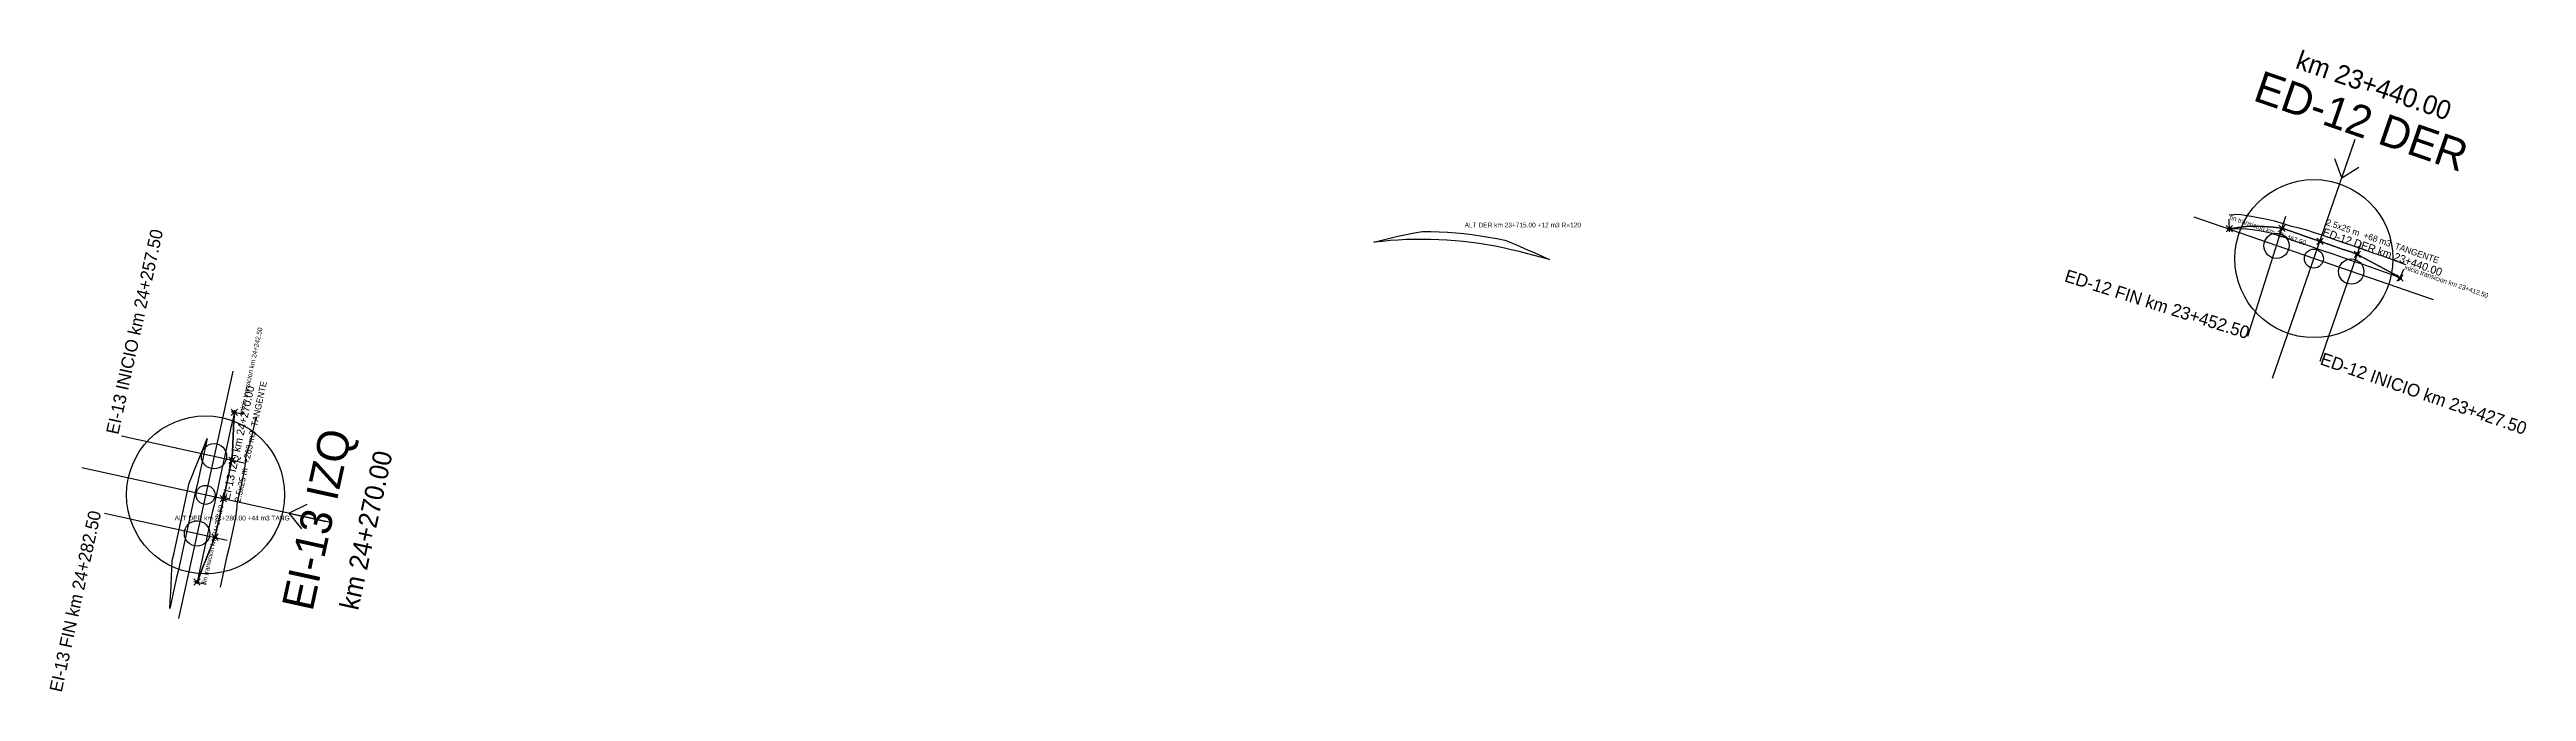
# Model space of a CAD drawing. Extents: x 598026 to 612634, y 9471396 to 9478667.
# Drawn here: x 599344 to 600127, y 9478330 to 9478533 of the extents above; entities that cross this region are included whole.
import ezdxf
from ezdxf.enums import TextEntityAlignment as Align

# ---------------------------------------------------------------- set-up
doc = ezdxf.new("R2010")
doc.units = 0
doc.header["$PDMODE"] = 35
doc.header["$PDSIZE"] = 1
for name, color, linetype in [('ENSANCHE_ALTERNATIVAS', 8, 'CONTINUOUS'), ('ENSANCHE_DER', 5, 'CONTINUOUS'), ('ENSANCHE_DER_BORDE_3D', 5, 'CONTINUOUS'), ('ENSANCHE_DER_MARCA', 5, 'CONTINUOUS'), ('ENSANCHE_DER_PUNTOS', 5, 'CONTINUOUS'), ('ENSANCHE_DER_TALUD', 5, 'CONTINUOUS'), ('ENSANCHE_DER_TEXTO', 5, 'CONTINUOUS'), ('ENSANCHE_IZQ', 1, 'CONTINUOUS'), ('ENSANCHE_IZQ_BORDE_3D', 1, 'CONTINUOUS'), ('ENSANCHE_IZQ_MARCA', 1, 'CONTINUOUS'), ('ENSANCHE_IZQ_PUNTOS', 1, 'CONTINUOUS'), ('ENSANCHE_IZQ_TALUD', 1, 'CONTINUOUS'), ('ENSANCHE_IZQ_TEXTO', 1, 'CONTINUOUS')]:
    doc.layers.add(name, color=color, linetype=linetype)

msp = doc.modelspace()

# ---------------------------------------------------------------- texts
at = {"layer": 'ENSANCHE_ALTERNATIVAS'}
for s, p in [('ALT DER km 23+715.00 +12 m3 R=120', (599791.0129, 9478476.5598)), ('ALT DER km 24+280.00 +44 m3 TANG', (599383.0639, 9478383.8772))]:
    msp.add_text(s, height=1.5, dxfattribs=at).set_placement(p)
at = {"layer": 'ENSANCHE_DER_MARCA'}
for s, height, p in [('km 23+440.00', 6, (600077.5539, 9478518.6597)), ('ED-12 DER', 10, (600072.9773, 9478505.4288))]:
    msp.add_text(s, height=height, rotation=-19.0805, dxfattribs=at).set_placement(p, align=Align.CENTER)
msp.add_text('ED-12 FIN km 23+452.50', height=4, rotation=-17.5543, dxfattribs=at).set_placement((600038.4063, 9478441.196), align=Align.RIGHT)
msp.add_text('ED-12 INICIO km 23+427.50', height=4, rotation=-19.0805, dxfattribs=at).set_placement((600061.2541, 9478433.2983))
at = {"layer": 'ENSANCHE_DER_TEXTO'}
for s, height, p in [('fin transicion km 23+467.50', 1.5, (600032.8013, 9478479.1294)), ('ED-12 DER km 23+440.00', 2.5, (600062.1244, 9478474.0528)), ('2.5x25 m  +68 m3  TANGENTE', 2, (600063.2685, 9478477.3605)), ('inicio transicion km 23+412.50', 1.5, (600088.0491, 9478463.3174))]:
    msp.add_text(s, height=height, rotation=-19.0805, dxfattribs=at).set_placement(p)
at = {"layer": 'ENSANCHE_IZQ_MARCA'}
msp.add_text('EI-13 INICIO km 24+257.50', height=4, rotation=77.5925, dxfattribs=at).set_placement((599365.2402, 9478410.8365))
for s, height, p in [('EI-13 IZQ', 10, (599432.8727, 9478383.1583)), ('km 24+270.00', 6, (599446.5458, 9478380.1502))]:
    msp.add_text(s, height=height, rotation=77.5925, dxfattribs=at).set_placement(p, align=Align.CENTER)
msp.add_text('EI-13 FIN km 24+282.50', height=4, rotation=77.5925, dxfattribs=at).set_placement((599359.8686, 9478386.4204), align=Align.RIGHT)
at = {"layer": 'ENSANCHE_IZQ_TEXTO'}
for s, height, p in [('inicio transicion km 24+242.50', 1.5, (599404.8919, 9478417.4717)), ('EI-13 IZQ km 24+270.00', 2.5, (599400.4482, 9478390.2917)), ('2.5x25 m  +263 m3  TANGENTE', 2, (599403.8664, 9478389.5397)), ('fin transicion km 24+297.50', 1.5, (599393.0744, 9478363.7563))]:
    msp.add_text(s, height=height, rotation=77.5925, dxfattribs=at).set_placement(p)

# ---------------------------------------------------------------- linework, layer by layer
at = {"layer": 'ENSANCHE_ALTERNATIVAS'}
for points in [[(599817.8976, 9478466.4185), (599815.475, 9478467.0361), (599813.0525, 9478467.6536), (599810.63, 9478468.2712), (599808.2075, 9478468.8887), (599805.7206, 9478469.5008), (599803.2142, 9478470.0631), (599800.6966, 9478470.573), (599798.1689, 9478471.0303), (599795.6323, 9478471.4349), (599793.0878, 9478471.7866), (599790.5365, 9478472.0851), (599787.9795, 9478472.3305), (599785.418, 9478472.5225), (599782.853, 9478472.6612), (599780.2858, 9478472.7463), (599777.7172, 9478472.778), (599775.1486, 9478472.7562), (599772.581, 9478472.6808), (599770.0156, 9478472.552), (599767.4533, 9478472.3698), (599764.8955, 9478472.1342), (599762.343, 9478471.8454), (599762.343, 9478471.8454), (599764.8529, 9478472.5487), (599767.3856, 9478473.2003), (599769.9399, 9478473.7997), (599772.5148, 9478474.3462), (599775.1092, 9478474.8391), (599777.722, 9478475.278), (599780.3426, 9478475.2457), (599782.962, 9478475.1588), (599785.5789, 9478475.0173), (599788.1924, 9478474.8214), (599790.8012, 9478474.5711), (599793.4042, 9478474.2664), (599796.0003, 9478473.9077), (599798.5884, 9478473.4949), (599801.1673, 9478473.0283), (599803.7359, 9478472.508), (599806.1977, 9478471.5288), (599808.6192, 9478470.5037), (599810.9388, 9478469.4824), (599813.2584, 9478468.4611), (599815.578, 9478467.4398), (599817.8976, 9478466.4185)], [(599393.3675, 9478409.768), (599392.8304, 9478407.3264), (599392.2932, 9478404.8848), (599391.756, 9478402.4432), (599391.2189, 9478400.0016), (599390.6817, 9478397.5599), (599390.1446, 9478395.1183), (599389.6074, 9478392.6767), (599389.0702, 9478390.2351), (599388.5331, 9478387.7935), (599387.9959, 9478385.3519), (599387.4588, 9478382.9103), (599386.9216, 9478380.4687), (599386.3844, 9478378.0271), (599385.8473, 9478375.5855), (599385.3101, 9478373.1438), (599384.773, 9478370.7022), (599384.2358, 9478368.2606), (599383.6986, 9478365.819), (599383.1615, 9478363.3774), (599382.6243, 9478360.9358), (599382.0872, 9478358.4942), (599381.55, 9478356.0526), (599381.55, 9478356.0526), (599381.6802, 9478358.5837), (599381.8105, 9478361.1148), (599381.9407, 9478363.646), (599382.0709, 9478366.1771), (599382.2011, 9478368.7083), (599382.3314, 9478371.2394), (599382.8685, 9478373.681), (599383.4057, 9478376.1226), (599383.9428, 9478378.5642), (599384.48, 9478381.0058), (599385.0172, 9478383.4474), (599385.5543, 9478385.8891), (599386.0915, 9478388.3307), (599386.6286, 9478390.7723), (599387.1658, 9478393.2139), (599387.703, 9478395.6555), (599388.647, 9478398.0076), (599389.5911, 9478400.3597), (599390.5352, 9478402.7117), (599391.4793, 9478405.0638), (599392.4234, 9478407.4159), (599393.3675, 9478409.768)]]:
    msp.add_lwpolyline(points, close=True, dxfattribs=at)
at = {"layer": 'ENSANCHE_DER'}
msp.add_lwpolyline([(600086.8404, 9478460.5716), (600084.3558, 9478461.584), (600081.9172, 9478462.4449), (600079.5546, 9478463.2621), (600077.1919, 9478464.0794), (600074.8293, 9478464.8966), (600072.4666, 9478465.7139), (600070.104, 9478466.5311), (600067.7413, 9478467.3483), (600065.3786, 9478468.1656), (600063.016, 9478468.9828), (600060.6533, 9478469.8), (600058.2907, 9478470.6173), (600055.928, 9478471.4345), (600053.5654, 9478472.2518), (600051.2027, 9478473.069), (600048.7516, 9478473.8987), (600046.172, 9478474.6366), (600043.5555, 9478475.2301), (600040.9101, 9478475.6774), (600038.2439, 9478475.9771), (600035.5651, 9478476.1282), (600032.8822, 9478476.1305), (600032.8822, 9478476.1305), (600035.5771, 9478476.5447), (600038.3139, 9478476.8074), (600041.0841, 9478476.9152), (600043.8789, 9478476.8651), (600046.6891, 9478476.6547), (600049.5056, 9478476.2823), (600052.02, 9478475.4317), (600054.3826, 9478474.6144), (600056.7453, 9478473.7972), (600059.1079, 9478472.9799), (600061.4706, 9478472.1627), (600063.8332, 9478471.3455), (600066.1959, 9478470.5282), (600068.5585, 9478469.711), (600070.9212, 9478468.8937), (600073.2838, 9478468.0765), (600075.5103, 9478466.8655), (600077.7367, 9478465.6545), (600079.9632, 9478464.4435), (600082.1896, 9478463.2324), (600084.5022, 9478461.9741), (600086.8404, 9478460.5716)], close=True, dxfattribs=at)
at = {"layer": 'ENSANCHE_DER_BORDE_3D'}
msp.add_polyline3d([(600086.8404, 9478460.5716, 393.1291), (600084.5022, 9478461.9741, 393.0627), (600082.1896, 9478463.2324, 392.9986), (600079.9632, 9478464.4435, 392.9368), (600077.7367, 9478465.6545, 392.8772), (600075.5103, 9478466.8655, 392.8199), (600073.2838, 9478468.0765, 392.7649), (600070.9212, 9478468.8937, 392.7204), (600068.5585, 9478469.711, 392.6782), (600066.1959, 9478470.5282, 392.6383), (600063.8332, 9478471.3455, 392.6006), (600061.4706, 9478472.1627, 392.5652), (600059.1079, 9478472.9799, 392.532), (600056.7453, 9478473.7972, 392.5011), (600054.3826, 9478474.6144, 392.4725), (600052.02, 9478475.4317, 392.4461), (600049.5056, 9478476.2823, 392.422), (600046.6891, 9478476.6547, 392.4085), (600043.8789, 9478476.8651, 392.3973), (600041.0841, 9478476.9152, 392.3883), (600038.3139, 9478476.8074, 392.3815), (600035.5771, 9478476.5447, 392.3771), (600032.8822, 9478476.1305, 392.3748)], dxfattribs=at)
at = {"layer": 'ENSANCHE_DER_MARCA'}
for p, q in [((600046.4988, 9478428.8789), (600072.6504, 9478504.4838)), ((600068.4008, 9478492.198), (600072.3235, 9478503.5387)), ((600068.4008, 9478492.198), (600066.255, 9478498.2309)), ((600068.4008, 9478492.198), (600073.8155, 9478495.6157)), ((600097.377, 9478453.6055), (600021.7722, 9478479.7572)), ((600032.9091, 9478475.1308), (600032.8013, 9478479.1294)), ((600038.708, 9478442.1495), (600050.712, 9478480.096)), ((600061.581, 9478434.2433), (600074.5914, 9478471.8567)), ((600086.4375, 9478459.6564), (600088.0491, 9478463.3174))]:
    msp.add_line(p, q, dxfattribs=at)
for centre, radius in [((600059.5746, 9478466.6813), 25), ((600047.7563, 9478470.7524), 4), ((600059.5746, 9478466.6813), 3), ((600071.3878, 9478462.5952), 4)]:
    msp.add_circle(centre, radius, dxfattribs=at)
at = {"layer": 'ENSANCHE_DER_PUNTOS'}
for p in [(600032.8822, 9478476.1305, 392.3748), (600049.5056, 9478476.2823, 392.422), (600061.4706, 9478472.1627, 392.5652), (600073.2838, 9478468.0765, 392.7649), (600086.8404, 9478460.5716, 393.1291)]:
    msp.add_point(p, dxfattribs=at)
at = {"layer": 'ENSANCHE_DER_TALUD'}
msp.add_lwpolyline([(600088.6535, 9478464.6903), (600085.9373, 9478465.7969), (600083.3882, 9478466.6977), (600081.0256, 9478467.5149), (600078.6629, 9478468.3321), (600076.3003, 9478469.1494), (600073.9376, 9478469.9666), (600071.575, 9478470.7839), (600069.2123, 9478471.6011), (600066.8497, 9478472.4183), (600064.487, 9478473.2356), (600062.1244, 9478474.0528), (600059.7617, 9478474.8701), (600057.3991, 9478475.6873), (600054.9547, 9478476.2683), (600052.5103, 9478476.8492), (600049.958, 9478477.7125), (600047.1648, 9478478.5114), (600044.3316, 9478479.1541), (600041.4671, 9478479.6384), (600038.6011, 9478480.212), (600035.6938, 9478480.6264), (600032.7676, 9478480.3789)], dxfattribs=at)
at = {"layer": 'ENSANCHE_IZQ'}
msp.add_lwpolyline([(599401.962, 9478418.1163), (599401.4248, 9478415.6747), (599400.8877, 9478413.2331), (599400.3505, 9478410.7915), (599399.8134, 9478408.3499), (599399.2762, 9478405.9083), (599398.7391, 9478403.4667), (599398.2019, 9478401.0251), (599397.6647, 9478398.5835), (599397.1276, 9478396.1418), (599396.5904, 9478393.7002), (599396.0533, 9478391.2586), (599395.5161, 9478388.817), (599394.9789, 9478386.3754), (599394.4418, 9478383.9338), (599393.9046, 9478381.4922), (599393.3675, 9478379.0506), (599392.8303, 9478376.609), (599392.2931, 9478374.1674), (599391.756, 9478371.7257), (599391.2188, 9478369.2841), (599390.6817, 9478366.8425), (599390.1445, 9478364.4009), (599390.1445, 9478364.4009), (599391.0886, 9478366.753), (599392.0327, 9478369.1051), (599392.9768, 9478371.4572), (599393.9209, 9478373.8092), (599394.865, 9478376.1613), (599395.8091, 9478378.5134), (599396.3462, 9478380.955), (599396.8834, 9478383.3966), (599397.4205, 9478385.8382), (599397.9577, 9478388.2799), (599398.4949, 9478390.7215), (599399.032, 9478393.1631), (599399.5692, 9478395.6047), (599400.1063, 9478398.0463), (599400.6435, 9478400.4879), (599401.1807, 9478402.9295), (599401.3109, 9478405.4607), (599401.4411, 9478407.9918), (599401.5713, 9478410.5229), (599401.7016, 9478413.0541), (599401.8318, 9478415.5852), (599401.962, 9478418.1163)], close=True, dxfattribs=at)
at = {"layer": 'ENSANCHE_IZQ_BORDE_3D'}
msp.add_polyline3d([(599401.962, 9478418.1163, 392.1718), (599401.8318, 9478415.5852, 391.9983), (599401.7016, 9478413.0541, 391.8336), (599401.5713, 9478410.5229, 391.6778), (599401.4411, 9478407.9918, 391.5308), (599401.3109, 9478405.4607, 391.3926), (599401.1807, 9478402.9295, 391.2633), (599400.6435, 9478400.4879, 391.1511), (599400.1063, 9478398.0463, 391.0478), (599399.5692, 9478395.6047, 390.9533), (599399.032, 9478393.1631, 390.8677), (599398.4949, 9478390.7215, 390.7909), (599397.9577, 9478388.2799, 390.7229), (599397.4205, 9478385.8382, 390.6638), (599396.8834, 9478383.3966, 390.6135), (599396.3462, 9478380.955, 390.5721), (599395.8091, 9478378.5134, 390.5395), (599394.865, 9478376.1613, 390.5241), (599393.9209, 9478373.8092, 390.5175), (599392.9768, 9478371.4572, 390.5197), (599392.0327, 9478369.1051, 390.5305), (599391.0886, 9478366.753, 390.5436), (599390.1445, 9478364.4009, 390.5564)], dxfattribs=at)
at = {"layer": 'ENSANCHE_IZQ_MARCA'}
for p, q in [((599401.4249, 9478431.0334), (599384.2358, 9478352.9019)), ((599400.9854, 9478418.3312), (599404.8919, 9478417.4717)), ((599366.2168, 9478410.6216), (599405.0872, 9478402.0701)), ((599431.8961, 9478383.3731), (599353.7646, 9478400.5622)), ((599360.8452, 9478386.2055), (599399.7156, 9478377.654)), ((599419.1997, 9478386.1664), (599424.9424, 9478388.9986)), ((599419.1997, 9478386.1664), (599430.9194, 9478383.588)), ((599419.1997, 9478386.1664), (599423.2235, 9478381.1855)), ((599389.1679, 9478364.6158), (599393.0744, 9478363.7563))]:
    msp.add_line(p, q, dxfattribs=at)
for centre, radius in [((599392.8303, 9478391.9677), 25), ((599395.5161, 9478404.1757), 4), ((599392.8303, 9478391.9677), 3), ((599390.1445, 9478379.7596), 4)]:
    msp.add_circle(centre, radius, dxfattribs=at)
at = {"layer": 'ENSANCHE_IZQ_PUNTOS'}
for p in [(599401.962, 9478418.1163, 392.1718), (599401.1807, 9478402.9295, 391.2633), (599398.4949, 9478390.7215, 390.7909), (599395.8091, 9478378.5134, 390.5395), (599390.1445, 9478364.4009, 390.5564)]:
    msp.add_point(p, dxfattribs=at)
at = {"layer": 'ENSANCHE_IZQ_TALUD'}
msp.add_lwpolyline([(599408.8007, 9478416.6118), (599408.2614, 9478414.1707), (599407.7242, 9478411.7291), (599407.187, 9478409.2875), (599406.4057, 9478406.8996), (599405.6244, 9478404.5117), (599405.3314, 9478402.0163), (599405.0384, 9478399.521), (599404.5012, 9478397.0794), (599403.9641, 9478394.6378), (599403.4269, 9478392.1962), (599402.8898, 9478389.7546), (599402.5968, 9478387.2593), (599402.3038, 9478384.7639), (599401.7666, 9478382.3223), (599401.2294, 9478379.8807), (599400.6923, 9478377.4391), (599400.1551, 9478374.9975), (599399.618, 9478372.5559), (599399.0808, 9478370.1143), (599398.5436, 9478367.6727), (599398.0065, 9478365.231), (599397.4693, 9478362.7894)], dxfattribs=at)

msp.set_redraw_order([(e.dxf.handle, doc.entitydb.next_handle()) for e in msp.query("TEXT MTEXT ATTDEF DIMENSION ARC_DIMENSION")])  # texts and dimensions are drawn at this point

doc.saveas('drawing.dxf')
